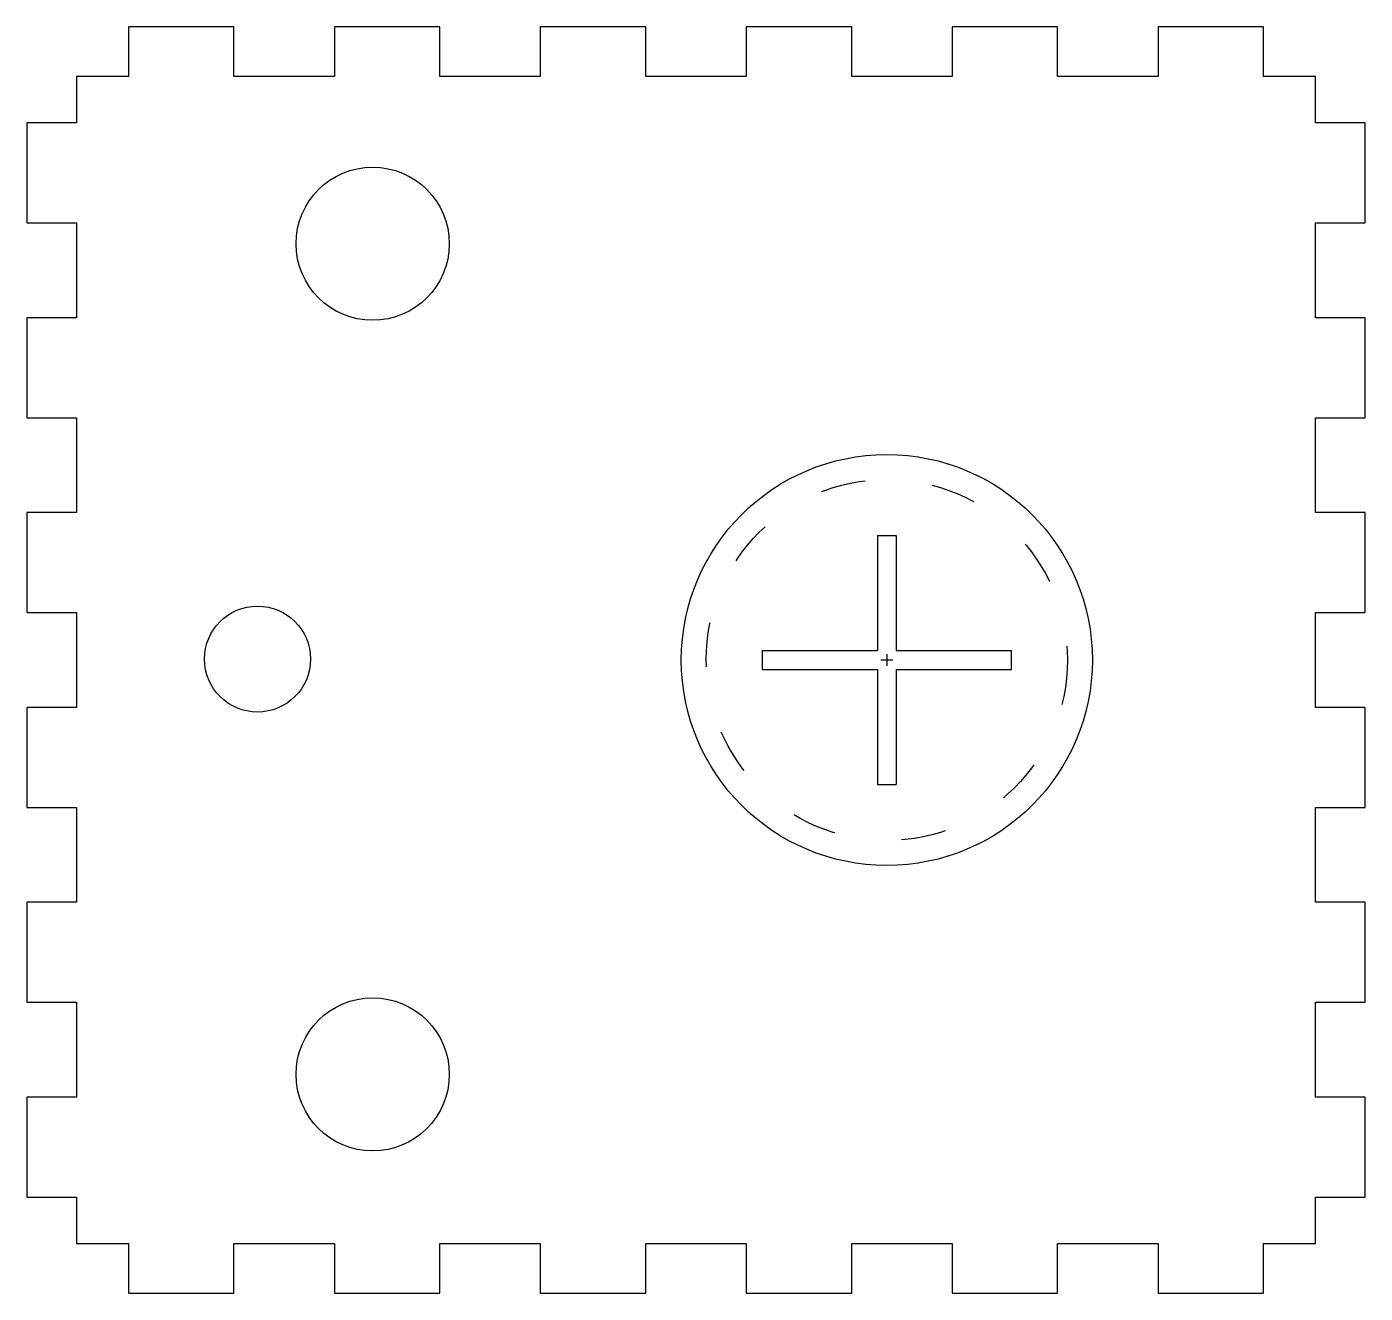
# Model space of a CAD drawing. Header units: millimetres. Extents: x -3740 to 1472, y -3901 to 3077.
# Drawn here: x -507.6 to -400.1, y -133.8 to -32.1 of the extents above; entities that cross this region are included whole.
import ezdxf

# ---------------------------------------------------------------- set-up
doc = ezdxf.new("R2010")
doc.units = ezdxf.units.MM
doc.linetypes.add('ACAD_ISO03W100', pattern=[30, 12, -18])
doc.layers.get('0').update_dxf_attribs({"true_color": 0xe7f0ff})

msp = doc.modelspace()

# ---------------------------------------------------------------- linework, layer by layer
for p, q in [((-439.295, -72.921), (-439.295, -82.171)), ((-437.795, -72.921), (-437.795, -82.171)), ((-448.545, -82.171), (-448.545, -83.671)), ((-448.545, -82.171), (-439.295, -82.171)), ((-438.545, -82.445), (-438.545, -83.397)), ((-437.795, -82.171), (-428.545, -82.171)), ((-428.545, -83.671), (-428.545, -82.171)), ((-448.545, -83.671), (-439.295, -83.671)), ((-439.295, -83.671), (-439.295, -92.921)), ((-438.069, -82.921), (-439.021, -82.921)), ((-437.795, -83.671), (-437.795, -92.921)), ((-437.795, -83.671), (-428.545, -83.671))]:
    msp.add_line(p, q)
at = {"color": 4}
msp.add_lwpolyline([(-507.591, -118.025), (-507.591, -126.048), (-503.591, -126.048), (-503.591, -129.771), (-499.426, -129.771), (-499.426, -133.771), (-490.96, -133.771), (-490.96, -129.771), (-482.895, -129.771), (-482.895, -133.771), (-474.43, -133.771), (-474.43, -129.771), (-466.364, -129.771), (-466.364, -133.771), (-457.899, -133.771), (-457.899, -129.771), (-449.834, -129.771), (-449.834, -133.771), (-441.368, -133.771), (-441.368, -129.771), (-433.303, -129.771), (-433.303, -133.771), (-424.837, -133.771), (-424.837, -129.771), (-416.772, -129.771), (-416.772, -133.771), (-408.306, -133.771), (-408.306, -129.771), (-404.141, -129.771), (-404.141, -126.048), (-400.141, -126.048), (-400.141, -118.025), (-404.141, -118.025), (-404.141, -110.402), (-400.141, -110.402), (-400.141, -102.378), (-404.141, -102.378), (-404.141, -94.755), (-400.141, -94.755), (-400.141, -86.732), (-404.141, -86.732), (-404.141, -79.109), (-400.141, -79.109), (-400.141, -71.086), (-404.141, -71.086), (-404.141, -63.463), (-400.141, -63.463), (-400.141, -55.44), (-404.141, -55.44), (-404.141, -47.817), (-400.141, -47.817), (-400.141, -39.794), (-404.141, -39.794), (-404.141, -36.071), (-408.306, -36.071), (-408.306, -32.071), (-416.772, -32.071), (-416.772, -36.071), (-424.837, -36.071), (-424.837, -32.071), (-433.303, -32.071), (-433.303, -36.071), (-441.368, -36.071), (-441.368, -32.071), (-449.834, -32.071), (-449.834, -36.071), (-457.899, -36.071), (-457.899, -32.071), (-466.364, -32.071), (-466.364, -36.071), (-474.43, -36.071), (-474.43, -32.071), (-482.895, -32.071), (-482.895, -36.071), (-490.96, -36.071), (-490.96, -32.071), (-499.426, -32.071), (-499.426, -36.071), (-503.591, -36.071), (-503.591, -39.794), (-507.591, -39.794), (-507.591, -47.817), (-503.591, -47.817), (-503.591, -55.44), (-507.591, -55.44), (-507.591, -63.463), (-503.591, -63.463), (-503.591, -71.086), (-507.591, -71.086), (-507.591, -79.109), (-503.591, -79.109), (-503.591, -86.732), (-507.591, -86.732), (-507.591, -94.755), (-503.591, -94.755), (-503.591, -102.378), (-507.591, -102.378), (-507.591, -110.402), (-503.591, -110.402), (-503.591, -118.025)], close=True, dxfattribs=at)
for points in [[(-439.295, -72.921), (-437.795, -72.921)], [(-439.295, -92.921), (-437.795, -92.921)]]:
    msp.add_lwpolyline(points)
at = {"color": 2}
for centre, radius in [((-479.822, -49.494), 6.148), ((-489.067, -82.846), 4.255), ((-479.822, -116.198), 6.148)]:
    msp.add_circle(centre, radius, dxfattribs=at)
msp.add_circle((-438.545, -82.921), 16.5)
at = {"linetype": 'ACAD_ISO03W100', "ltscale": 0.3}
msp.add_circle((-438.545, -82.921), 14.5, dxfattribs=at)

doc.saveas('drawing.dxf')
